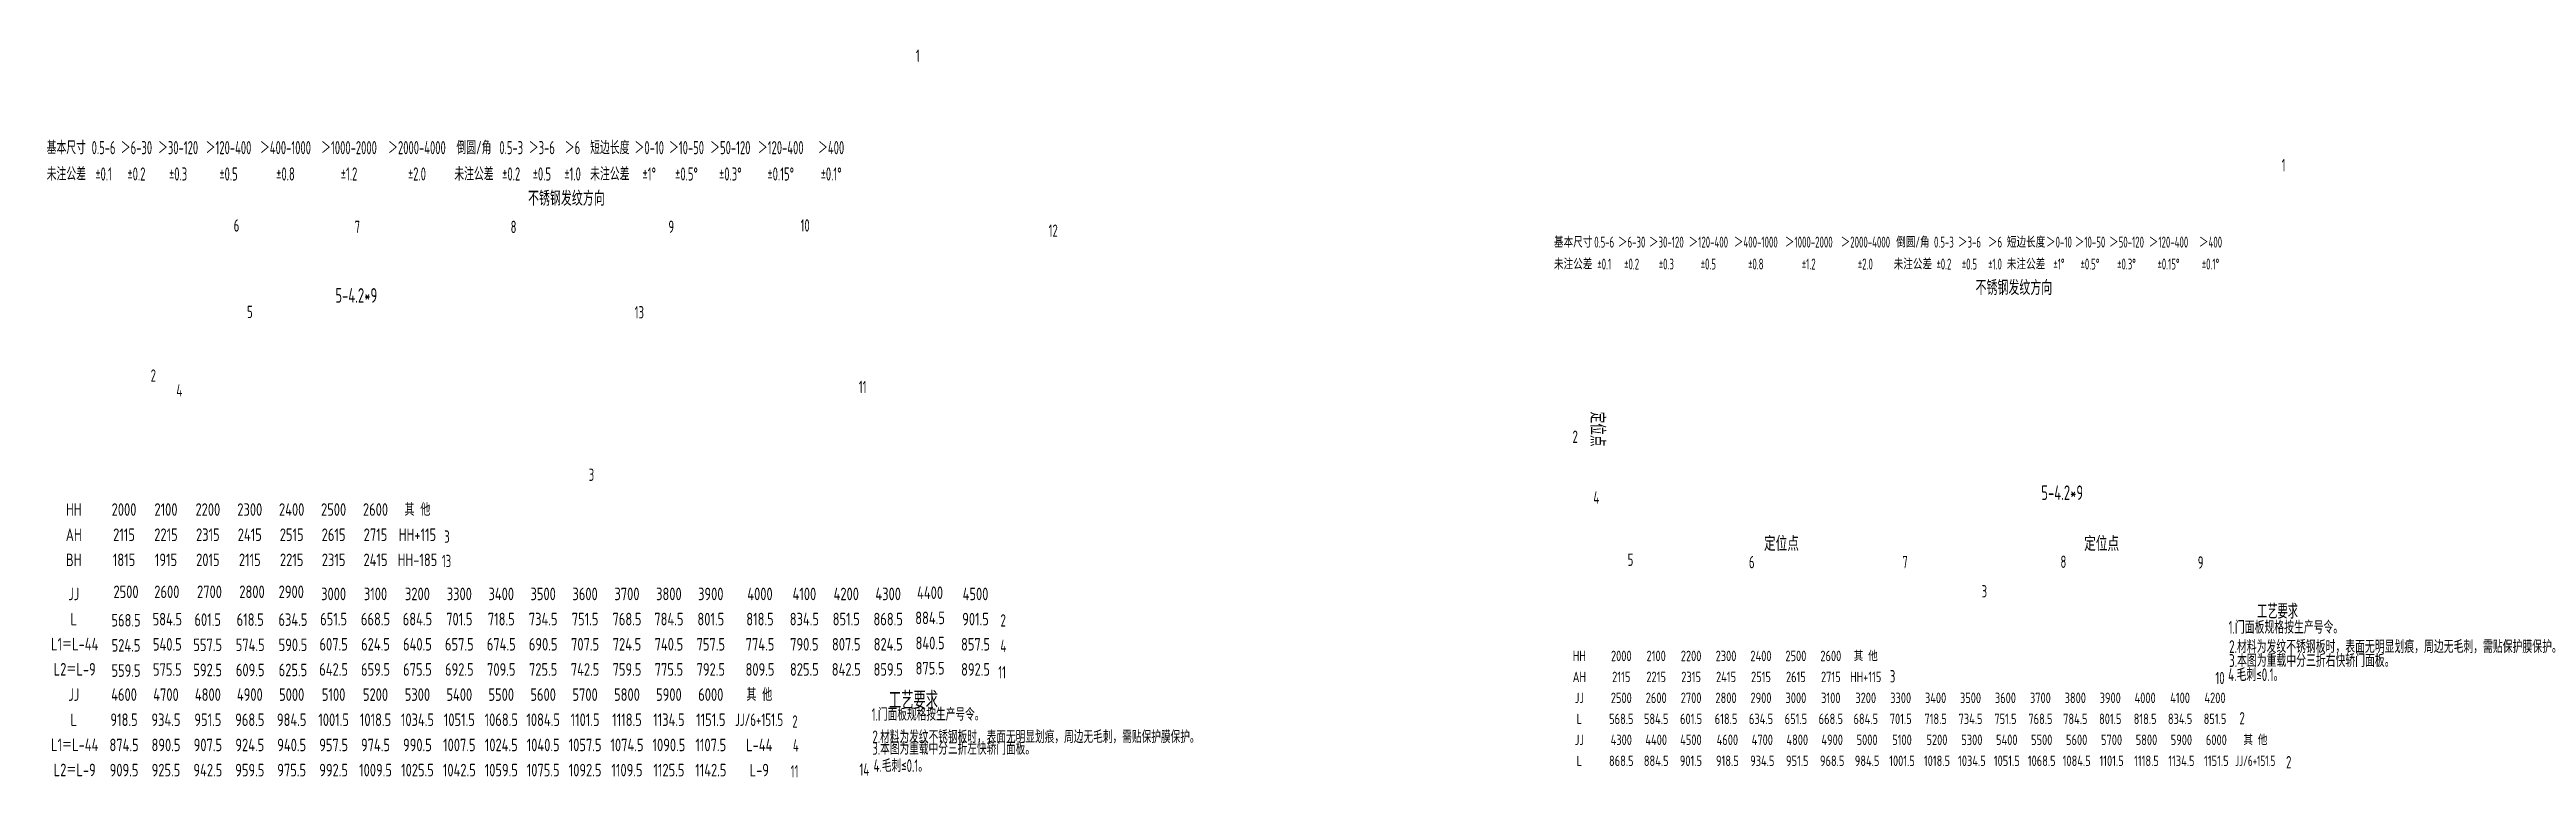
# Model space of a CAD drawing. Header units: inches. Extents: x 14216 to 120088, y -28682 to 23559.
# Drawn here: x 57717 to 58395, y 6666 to 6865 of the extents above; entities that cross this region are included whole.
import ezdxf
from ezdxf.enums import TextEntityAlignment as Align

# ---------------------------------------------------------------- set-up
doc = ezdxf.new("R2010")
doc.units = ezdxf.units.IN
doc.header["$LTSCALE"] = 0.3
doc.header["$MEASUREMENT"] = 0
doc.layers.add('2', color=2, linetype='Continuous')
doc.layers.add('2细实线', color=2, linetype='Continuous')
doc.styles.add('HZ', font='isocp2.shx', dxfattribs={"width": 0.7, "bigfont": 'hztxt.shx'})

msp = doc.modelspace()

# ---------------------------------------------------------------- texts
at = {"layer": '2', "color": 4, "style": 'HZ', "width": 0.7}
for s, height, p in [('1', 3.38, (57954, 6861.69)), ('1', 3.38, (58327.94, 6831.75)), ('6', 3.38, (57767.24, 6815.26)), ('7', 3.38, (57800.35, 6814.86)), ('8', 3.38, (57843.05, 6814.86)), ('9', 3.38, (57886.25, 6814.91)), ('10', 3.375, (57922.43, 6815.26)), ('12', 3.375, (57990.35, 6813.84)), ('5', 3.38, (57770.89, 6791.62)), ('13', 3.375, (57877.02, 6791.51)), ('2', 3.38, (57744.5, 6774.2)), ('4', 3.38, (57751.54, 6770.14)), ('11', 3.375, (57938.39, 6771.08)), ('2', 3.38, (58133.8, 6757.44)), ('3', 3.38, (57864.43, 6747.06)), ('4', 3.38, (58139.51, 6740.82)), ('3', 3.38, (57824.87, 6730.14)), ('13', 3.375, (57824.23, 6723.46)), ('5', 3.38, (58148.9, 6723.81)), ('6', 3.38, (58182.11, 6723.16)), ('7', 3.38, (58224.1, 6723.17)), ('8', 3.38, (58267.4, 6723.25)), ('9', 3.38, (58304.99, 6723.06)), ('3', 3.38, (58245.81, 6715.18)), ('2', 3.38, (57977.19, 6707.21)), ('4', 3.38, (57977.16, 6700.24)), ('11', 3.375, (57976.56, 6693.02)), ('3', 3.38, (58220.69, 6691.91)), ('10', 3.375, (58309.82, 6691.45)), ('2', 3.38, (57920.19, 6679.55)), ('2', 3.38, (58316.41, 6680.44)), ('4', 3.38, (57920.35, 6673)), ('11', 3.375, (57919.73, 6665.93)), ('14', 3.375, (57938.57, 6666.42)), ('2', 3.38, (58329.18, 6668.43))]:
    msp.add_text(s, height=height, dxfattribs=at).set_placement(p)
at = {"layer": '2', "color": 6, "style": 'HZ', "width": 0.75}
for p in [(57847.82, 6822.34), (58244.14, 6797.91)]:
    msp.add_text('不锈钢发纹方向', height=4, dxfattribs=at).set_placement(p)
at = {"layer": '2', "color": 6, "style": 'HZ', "width": 0.8}
msp.add_text('定位点', height=4, rotation=270, dxfattribs=at).set_placement((58140.65, 6761.23), align=Align.MIDDLE_CENTER)
for p in [(58191.01, 6729.89), (58278.67, 6729.87)]:
    msp.add_text('定位点', height=4, dxfattribs=at).set_placement(p, align=Align.MIDDLE_CENTER)
at = {"layer": '2', "color": 6, "char_height": 4, "attachment_point": 5, "style": 'HZ'}
for insert in [(57800.8, 6797.81), (58267.88, 6743.84)]:
    msp.add_mtext('\\A1;5-4.2*9', dxfattribs=dict(at, insert=insert))
at = {"layer": '2细实线', "style": 'HZ'}
for s, height, width, p in [('基本尺寸', 3.6, 0.65, (57721.41, 6838.23)), ('0.5-6', 3.6, 0.65, (57731.61, 6838.23)), ('＞6-30', 3.6, 0.65, (57740.61, 6838.23)), ('＞30-120', 3.6, 0.65, (57752.01, 6838.23)), ('＞120-400', 3.6, 0.65, (57765.81, 6838.23)), ('＞400-1000', 3.6, 0.65, (57781.41, 6838.23)), ('＞1000-2000', 3.6, 0.65, (57798.81, 6838.23)), ('＞2000-4000', 3.6, 0.65, (57817.41, 6838.23)), ('倒圆/角', 3.6, 0.65, (57833.01, 6838.23)), ('0.5-3', 3.6, 0.65, (57843.21, 6838.23)), ('＞3-6', 3.6, 0.65, (57851.61, 6838.23)), ('＞6', 3.6, 0.65, (57860.01, 6838.23)), ('短边长度', 3.6, 0.65, (57870.21, 6838.23)), ('＞0-10', 3.6, 0.65, (57881.01, 6838.23)), ('＞10-50', 3.6, 0.65, (57891.21, 6838.23)), ('＞50-120', 3.6, 0.65, (57903.21, 6838.23)), ('＞120-400', 3.6, 0.65, (57917.01, 6838.23)), ('＞400', 3.6, 0.65, (57930.81, 6838.23)), ('未注公差', 3.6, 0.65, (57721.41, 6831.03)), ('%%p0.1', 3.6, 0.65, (57731.61, 6831.03)), ('%%p0.2', 3.6, 0.65, (57740.61, 6831.03)), ('%%p0.3', 3.6, 0.65, (57752.01, 6831.03)), ('%%p0.5', 3.6, 0.65, (57765.81, 6831.03)), ('%%p0.8', 3.6, 0.65, (57781.41, 6831.03)), ('%%p1.2', 3.6, 0.65, (57798.81, 6831.03)), ('%%p2.0', 3.6, 0.65, (57817.41, 6831.03)), ('未注公差', 3.6, 0.65, (57833.01, 6831.03)), ('%%p0.2', 3.6, 0.65, (57843.21, 6831.03)), ('%%p0.5', 3.6, 0.65, (57851.61, 6831.03)), ('%%p1.0', 3.6, 0.65, (57860.01, 6831.03)), ('未注公差', 3.6, 0.65, (57870.21, 6831.03)), ('%%p1%%d', 3.6, 0.65, (57881.01, 6831.03)), ('%%p0.5%%d', 3.6, 0.65, (57891.21, 6831.03)), ('%%p0.3%%d', 3.6, 0.65, (57903.21, 6831.03)), ('%%p0.15%%d', 3.6, 0.65, (57917.01, 6831.03)), ('%%p0.1%%d', 3.6, 0.65, (57930.81, 6831.03)), ('基本尺寸', 3, 0.65, (58133.98, 6812.39)), ('0.5-6', 3, 0.65, (58142.48, 6812.39)), ('＞6-30', 3, 0.65, (58149.98, 6812.39)), ('＞30-120', 3, 0.65, (58159.48, 6812.39)), ('＞120-400', 3, 0.65, (58170.98, 6812.39)), ('＞400-1000', 3, 0.65, (58183.98, 6812.39)), ('＞1000-2000', 3, 0.65, (58198.48, 6812.39)), ('＞2000-4000', 3, 0.65, (58213.98, 6812.39)), ('倒圆/角', 3, 0.65, (58226.98, 6812.39)), ('0.5-3', 3, 0.65, (58235.48, 6812.39)), ('＞3-6', 3, 0.65, (58242.48, 6812.39)), ('＞6', 3, 0.65, (58249.48, 6812.39)), ('短边长度', 3, 0.65, (58257.98, 6812.39)), ('＞0-10', 3, 0.65, (58266.98, 6812.39)), ('＞10-50', 3, 0.65, (58275.48, 6812.39)), ('＞50-120', 3, 0.65, (58285.48, 6812.39)), ('＞120-400', 3, 0.65, (58296.98, 6812.39)), ('＞400', 3, 0.65, (58308.48, 6812.39)), ('未注公差', 3, 0.65, (58133.98, 6806.39)), ('%%p0.1', 3, 0.65, (58142.48, 6806.39)), ('%%p0.2', 3, 0.65, (58149.98, 6806.39)), ('%%p0.3', 3, 0.65, (58159.48, 6806.39)), ('%%p0.5', 3, 0.65, (58170.98, 6806.39)), ('%%p0.8', 3, 0.65, (58183.98, 6806.39)), ('%%p1.2', 3, 0.65, (58198.48, 6806.39)), ('%%p2.0', 3, 0.65, (58213.98, 6806.39)), ('未注公差', 3, 0.65, (58226.98, 6806.39)), ('%%p0.2', 3, 0.65, (58235.48, 6806.39)), ('%%p0.5', 3, 0.65, (58242.48, 6806.39)), ('%%p1.0', 3, 0.65, (58249.48, 6806.39)), ('未注公差', 3, 0.65, (58257.98, 6806.39)), ('%%p1%%d', 3, 0.65, (58266.98, 6806.39)), ('%%p0.5%%d', 3, 0.65, (58275.48, 6806.39)), ('%%p0.3%%d', 3, 0.65, (58285.48, 6806.39)), ('%%p0.15%%d', 3, 0.65, (58296.98, 6806.39)), ('%%p0.1%%d', 3, 0.65, (58308.48, 6806.39)), ('其 他', 3.442, 0.8, (57817.54, 6739.23)), ('HH', 3.442, 0.8, (57723.44, 6739.23)), ('2000', 3.442, 0.8, (57737.21, 6739.23)), ('2100', 3.442, 0.8, (57748.69, 6739.23)), ('2200', 3.442, 0.8, (57760.16, 6739.23)), ('2300', 3.442, 0.8, (57771.64, 6739.23)), ('2400', 3.442, 0.8, (57783.11, 6739.23)), ('2500', 3.442, 0.8, (57794.59, 6739.23)), ('2600', 3.442, 0.8, (57806.06, 6739.23)), ('AH', 3.442, 0.8, (57723.44, 6732.34)), ('2115', 3.442, 0.8, (57737.21, 6732.34)), ('2215', 3.442, 0.8, (57748.69, 6732.34)), ('2315', 3.442, 0.8, (57760.16, 6732.34)), ('2415', 3.442, 0.8, (57771.64, 6732.34)), ('2515', 3.442, 0.8, (57783.11, 6732.34)), ('2615', 3.442, 0.8, (57794.59, 6732.34)), ('2715', 3.442, 0.8, (57806.06, 6732.34)), ('HH+115', 3.442, 0.8, (57817.54, 6732.34)), ('BH', 3.442, 0.8, (57723.44, 6725.46)), ('1815', 3.442, 0.8, (57737.21, 6725.46)), ('1915', 3.442, 0.8, (57748.69, 6725.46)), ('2015', 3.442, 0.8, (57760.16, 6725.46)), ('2115', 3.442, 0.8, (57771.64, 6725.46)), ('2215', 3.442, 0.8, (57783.11, 6725.46)), ('2315', 3.442, 0.8, (57794.59, 6725.46)), ('2415', 3.442, 0.8, (57806.06, 6725.46)), ('HH-185', 3.442, 0.8, (57817.54, 6725.46)), ('JJ', 3.442, 0.8, (57723.44, 6716.14)), ('2500', 3.442, 0.8, (57737.75, 6716.72)), ('2600', 3.442, 0.8, (57748.93, 6716.72)), ('2700', 3.442, 0.8, (57760.6, 6716.72)), ('2800', 3.442, 0.8, (57772.25, 6716.72)), ('2900', 3.442, 0.8, (57783, 6716.72)), ('3000', 3.442, 0.8, (57794.59, 6716.14)), ('3100', 3.442, 0.8, (57806.06, 6716.14)), ('3200', 3.442, 0.8, (57817.54, 6716.14)), ('3300', 3.442, 0.8, (57829.01, 6716.14)), ('3400', 3.442, 0.8, (57840.49, 6716.14)), ('3500', 3.442, 0.8, (57851.96, 6716.14)), ('3600', 3.442, 0.8, (57863.44, 6716.14)), ('3700', 3.442, 0.8, (57874.91, 6716.14)), ('3800', 3.442, 0.8, (57886.39, 6716.14)), ('3900', 3.442, 0.8, (57897.86, 6716.14)), ('4000', 3.442, 0.8, (57911.33, 6716.14)), ('4100', 3.442, 0.8, (57923.48, 6716.14)), ('4200', 3.442, 0.8, (57934.95, 6716.14)), ('4300', 3.442, 0.8, (57946.43, 6716.14)), ('4400', 3.442, 0.8, (57957.9, 6716.48)), ('4500', 3.442, 0.8, (57970.34, 6716.14)), ('L', 3.44, 0.8, (57723.44, 6709.26)), ('568.5', 3.442, 0.8, (57737.75, 6708.95)), ('584.5', 3.442, 0.8, (57749.06, 6709.23)), ('601.5', 3.442, 0.8, (57760.11, 6709.11)), ('618.5', 3.442, 0.8, (57771.75, 6709.11)), ('634.5', 3.442, 0.8, (57783.45, 6709.11)), ('651.5', 3.442, 0.8, (57794.59, 6709.26)), ('668.5', 3.442, 0.8, (57806.06, 6709.26)), ('684.5', 3.442, 0.8, (57817.54, 6709.26)), ('701.5', 3.442, 0.8, (57829.01, 6709.26)), ('718.5', 3.442, 0.8, (57840.49, 6709.26)), ('734.5', 3.442, 0.8, (57851.96, 6709.26)), ('751.5', 3.442, 0.8, (57863.44, 6709.26)), ('768.5', 3.442, 0.8, (57874.91, 6709.26)), ('784.5', 3.442, 0.8, (57886.39, 6709.26)), ('801.5', 3.442, 0.8, (57897.86, 6709.26)), ('818.5', 3.442, 0.8, (57911.33, 6709.26)), ('834.5', 3.442, 0.8, (57923.48, 6709.26)), ('851.5', 3.442, 0.8, (57934.95, 6709.26)), ('868.5', 3.442, 0.8, (57946.43, 6709.26)), ('884.5', 3.442, 0.8, (57957.9, 6709.59)), ('901.5', 3.442, 0.8, (57970.34, 6709.26)), ('L1＝L-44', 3.442, 0.8, (57723.7, 6702.42)), ('524.5', 3.442, 0.8, (57737.75, 6702.07)), ('540.5', 3.442, 0.8, (57749.06, 6702.35)), ('557.5', 3.442, 0.8, (57760.11, 6702.22)), ('574.5', 3.442, 0.8, (57771.75, 6702.22)), ('590.5', 3.442, 0.8, (57783.45, 6702.22)), ('607.5', 3.442, 0.8, (57794.59, 6702.37)), ('624.5', 3.442, 0.8, (57806.06, 6702.37)), ('640.5', 3.442, 0.8, (57817.54, 6702.37)), ('657.5', 3.442, 0.8, (57829.01, 6702.37)), ('674.5', 3.442, 0.8, (57840.49, 6702.37)), ('690.5', 3.442, 0.8, (57851.96, 6702.37)), ('707.5', 3.442, 0.8, (57863.44, 6702.37)), ('724.5', 3.442, 0.8, (57874.91, 6702.37)), ('740.5', 3.442, 0.8, (57886.39, 6702.37)), ('757.5', 3.442, 0.8, (57897.86, 6702.37)), ('774.5', 3.442, 0.8, (57911.33, 6702.37)), ('790.5', 3.442, 0.8, (57923.48, 6702.37)), ('807.5', 3.442, 0.8, (57934.95, 6702.37)), ('824.5', 3.442, 0.8, (57946.43, 6702.37)), ('840.5', 3.442, 0.8, (57957.9, 6702.71)), ('857.5', 3.442, 0.8, (57970.34, 6702.37)), ('HH', 2.869, 0.8, (58135.67, 6699.18)), ('2000', 2.869, 0.8, (58147.15, 6699.18)), ('2100', 2.869, 0.8, (58156.71, 6699.18)), ('2200', 2.869, 0.8, (58166.27, 6699.18)), ('2300', 2.869, 0.8, (58175.83, 6699.18)), ('2400', 2.869, 0.8, (58185.4, 6699.18)), ('2500', 2.869, 0.8, (58194.96, 6699.18)), ('2600', 2.869, 0.8, (58204.52, 6699.18)), ('其 他', 2.869, 0.8, (58214.08, 6699.18)), ('L2＝L-9', 3.442, 0.8, (57723.7, 6695.53)), ('559.5', 3.442, 0.8, (57737.75, 6695.18)), ('575.5', 3.442, 0.8, (57749.06, 6695.46)), ('592.5', 3.442, 0.8, (57760.11, 6695.34)), ('609.5', 3.442, 0.8, (57771.75, 6695.34)), ('625.5', 3.442, 0.8, (57783.45, 6695.34)), ('642.5', 3.442, 0.8, (57794.59, 6695.49)), ('659.5', 3.442, 0.8, (57806.06, 6695.49)), ('675.5', 3.442, 0.8, (57817.54, 6695.49)), ('692.5', 3.442, 0.8, (57829.01, 6695.49)), ('709.5', 3.442, 0.8, (57840.49, 6695.49)), ('725.5', 3.442, 0.8, (57851.96, 6695.49)), ('742.5', 3.442, 0.8, (57863.44, 6695.49)), ('759.5', 3.442, 0.8, (57874.91, 6695.49)), ('775.5', 3.442, 0.8, (57886.39, 6695.49)), ('792.5', 3.442, 0.8, (57897.86, 6695.49)), ('809.5', 3.442, 0.8, (57911.33, 6695.49)), ('825.5', 3.442, 0.8, (57923.48, 6695.49)), ('842.5', 3.442, 0.8, (57934.95, 6695.49)), ('859.5', 3.442, 0.8, (57946.43, 6695.49)), ('875.5', 3.442, 0.8, (57957.9, 6695.82)), ('892.5', 3.442, 0.8, (57970.34, 6695.49)), ('AH', 2.869, 0.8, (58135.67, 6693.44)), ('2115', 2.869, 0.8, (58147.15, 6693.44)), ('2215', 2.869, 0.8, (58156.71, 6693.44)), ('2315', 2.869, 0.8, (58166.27, 6693.44)), ('2415', 2.869, 0.8, (58175.83, 6693.44)), ('2515', 2.869, 0.8, (58185.4, 6693.44)), ('2615', 2.869, 0.8, (58194.96, 6693.44)), ('2715', 2.869, 0.8, (58204.52, 6693.44)), ('HH+115', 2.869, 0.8, (58214.08, 6693.44)), ('JJ', 3.442, 0.8, (57723.44, 6688.6)), ('4600', 3.442, 0.8, (57737.21, 6688.6)), ('4700', 3.442, 0.8, (57748.69, 6688.6)), ('4800', 3.442, 0.8, (57760.16, 6688.6)), ('4900', 3.442, 0.8, (57771.64, 6688.6)), ('5000', 3.442, 0.8, (57783.11, 6688.6)), ('5100', 3.442, 0.8, (57794.59, 6688.6)), ('5200', 3.442, 0.8, (57806.06, 6688.6)), ('5300', 3.442, 0.8, (57817.54, 6688.6)), ('5400', 3.442, 0.8, (57829.01, 6688.6)), ('5500', 3.442, 0.8, (57840.49, 6688.6)), ('5600', 3.442, 0.8, (57851.96, 6688.6)), ('5700', 3.442, 0.8, (57863.44, 6688.6)), ('5800', 3.442, 0.8, (57874.91, 6688.6)), ('5900', 3.442, 0.8, (57886.39, 6688.6)), ('6000', 3.442, 0.8, (57897.86, 6688.6)), ('其 他', 3.442, 0.8, (57911.14, 6688.6)), ('JJ', 2.869, 0.8, (58135.67, 6687.7)), ('2500', 2.869, 0.8, (58147.15, 6687.7)), ('2600', 2.869, 0.8, (58156.71, 6687.7)), ('2700', 2.869, 0.8, (58166.27, 6687.7)), ('2800', 2.869, 0.8, (58175.83, 6687.7)), ('2900', 2.869, 0.8, (58185.4, 6687.7)), ('3000', 2.869, 0.8, (58194.96, 6687.7)), ('3100', 2.869, 0.8, (58204.52, 6687.7)), ('3200', 2.869, 0.8, (58214.08, 6687.7)), ('3300', 2.869, 0.8, (58223.65, 6687.7)), ('3400', 2.869, 0.8, (58233.21, 6687.7)), ('3500', 2.869, 0.8, (58242.77, 6687.7)), ('3600', 2.869, 0.8, (58252.33, 6687.7)), ('3700', 2.869, 0.8, (58261.9, 6687.7)), ('3800', 2.869, 0.8, (58271.46, 6687.7)), ('3900', 2.869, 0.8, (58281.02, 6687.7)), ('4000', 2.869, 0.8, (58290.58, 6687.7)), ('4100', 2.869, 0.8, (58300.15, 6687.7)), ('4200', 2.869, 0.8, (58309.71, 6687.7)), ('L', 3.44, 0.8, (57723.44, 6681.72)), ('918.5', 3.442, 0.8, (57737.21, 6681.72)), ('934.5', 3.442, 0.8, (57748.69, 6681.72)), ('951.5', 3.442, 0.8, (57760.16, 6681.72)), ('968.5', 3.442, 0.8, (57771.64, 6681.72)), ('984.5', 3.442, 0.8, (57783.11, 6681.72)), ('1001.5', 3.442, 0.8, (57794.59, 6681.72)), ('1018.5', 3.442, 0.8, (57806.06, 6681.72)), ('1034.5', 3.442, 0.8, (57817.54, 6681.72)), ('1051.5', 3.442, 0.8, (57829.01, 6681.72)), ('1068.5', 3.442, 0.8, (57840.49, 6681.72)), ('1084.5', 3.442, 0.8, (57851.96, 6681.72)), ('1101.5', 3.442, 0.8, (57863.44, 6681.72)), ('1118.5', 3.442, 0.8, (57874.91, 6681.72)), ('1134.5', 3.442, 0.8, (57886.39, 6681.72)), ('1151.5', 3.442, 0.8, (57897.86, 6681.72)), ('JJ/6+151.5', 3.442, 0.7, (57911.08, 6681.72)), ('L', 2.87, 0.8, (58135.67, 6681.96)), ('568.5', 2.869, 0.8, (58147.15, 6681.96)), ('584.5', 2.869, 0.8, (58156.71, 6681.96)), ('601.5', 2.869, 0.8, (58166.27, 6681.96)), ('618.5', 2.869, 0.8, (58175.83, 6681.96)), ('634.5', 2.869, 0.8, (58185.4, 6681.96)), ('651.5', 2.869, 0.8, (58194.96, 6681.96)), ('668.5', 2.869, 0.8, (58204.52, 6681.96)), ('684.5', 2.869, 0.8, (58214.08, 6681.96)), ('701.5', 2.869, 0.8, (58223.65, 6681.96)), ('718.5', 2.869, 0.8, (58233.21, 6681.96)), ('734.5', 2.869, 0.8, (58242.77, 6681.96)), ('751.5', 2.869, 0.8, (58252.33, 6681.96)), ('768.5', 2.869, 0.8, (58261.9, 6681.96)), ('784.5', 2.869, 0.8, (58271.46, 6681.96)), ('801.5', 2.869, 0.8, (58281.02, 6681.96)), ('818.5', 2.869, 0.8, (58290.58, 6681.96)), ('834.5', 2.869, 0.8, (58300.15, 6681.96)), ('851.5', 2.869, 0.8, (58309.71, 6681.96)), ('L1＝L-44', 3.442, 0.8, (57723.7, 6674.88)), ('874.5', 3.442, 0.8, (57737.21, 6674.83)), ('890.5', 3.442, 0.8, (57748.69, 6674.83)), ('907.5', 3.442, 0.8, (57760.16, 6674.83)), ('924.5', 3.442, 0.8, (57771.64, 6674.83)), ('940.5', 3.442, 0.8, (57783.11, 6674.83)), ('957.5', 3.442, 0.8, (57794.59, 6674.83)), ('974.5', 3.442, 0.8, (57806.06, 6674.83)), ('990.5', 3.442, 0.8, (57817.54, 6674.83)), ('1007.5', 3.442, 0.8, (57829.01, 6674.83)), ('1024.5', 3.442, 0.8, (57840.49, 6674.83)), ('1040.5', 3.442, 0.8, (57851.96, 6674.83)), ('1057.5', 3.442, 0.8, (57863.44, 6674.83)), ('1074.5', 3.442, 0.8, (57874.91, 6674.83)), ('1090.5', 3.442, 0.8, (57886.39, 6674.83)), ('1107.5', 3.442, 0.8, (57897.86, 6674.83)), ('L-44', 3.442, 0.8, (57911.14, 6674.83)), ('JJ', 2.869, 0.8, (58135.67, 6676.23)), ('4300', 2.869, 0.8, (58147.15, 6676.23)), ('4400', 2.869, 0.8, (58156.71, 6676.23)), ('4500', 2.869, 0.8, (58166.21, 6676.23)), ('4600', 2.869, 0.8, (58176.2, 6676.23)), ('4700', 2.869, 0.8, (58185.76, 6676.23)), ('4800', 2.869, 0.8, (58195.33, 6676.23)), ('4900', 2.869, 0.8, (58204.89, 6676.23)), ('5000', 2.869, 0.8, (58214.45, 6676.23)), ('5100', 2.869, 0.8, (58224.01, 6676.23)), ('5200', 2.869, 0.8, (58233.58, 6676.23)), ('5300', 2.869, 0.8, (58243.14, 6676.23)), ('5400', 2.869, 0.8, (58252.7, 6676.23)), ('5500', 2.869, 0.8, (58262.26, 6676.23)), ('5600', 2.869, 0.8, (58271.83, 6676.23)), ('5700', 2.869, 0.8, (58281.39, 6676.23)), ('5800', 2.869, 0.8, (58290.95, 6676.23)), ('5900', 2.869, 0.8, (58300.51, 6676.23)), ('6000', 2.869, 0.8, (58310.08, 6676.23)), ('其 他', 2.869, 0.8, (58320.77, 6676.23)), ('L2＝L-9', 3.442, 0.8, (57723.7, 6667.99)), ('909.5', 3.442, 0.8, (57737.21, 6667.95)), ('925.5', 3.442, 0.8, (57748.69, 6667.95)), ('942.5', 3.442, 0.8, (57760.16, 6667.95)), ('959.5', 3.442, 0.8, (57771.64, 6667.95)), ('975.5', 3.442, 0.8, (57783.11, 6667.95)), ('992.5', 3.442, 0.8, (57794.59, 6667.95)), ('1009.5', 3.442, 0.8, (57806.06, 6667.95)), ('1025.5', 3.442, 0.8, (57817.54, 6667.95)), ('1042.5', 3.442, 0.8, (57829.01, 6667.95)), ('1059.5', 3.442, 0.8, (57840.49, 6667.95)), ('1075.5', 3.442, 0.8, (57851.96, 6667.95)), ('1092.5', 3.442, 0.8, (57863.44, 6667.95)), ('1109.5', 3.442, 0.8, (57874.91, 6667.95)), ('1125.5', 3.442, 0.8, (57886.39, 6667.95)), ('1142.5', 3.442, 0.8, (57897.86, 6667.95)), ('L-9', 3.442, 0.8, (57911.14, 6667.95)), ('L', 2.87, 0.8, (58135.67, 6670.49)), ('868.5', 2.869, 0.8, (58147.15, 6670.49)), ('884.5', 2.869, 0.8, (58156.71, 6670.49)), ('901.5', 2.869, 0.8, (58166.21, 6670.49)), ('918.5', 2.869, 0.8, (58176.2, 6670.49)), ('934.5', 2.869, 0.8, (58185.76, 6670.49)), ('951.5', 2.869, 0.8, (58195.33, 6670.49)), ('968.5', 2.869, 0.8, (58204.89, 6670.49)), ('984.5', 2.869, 0.8, (58214.45, 6670.49)), ('1001.5', 2.869, 0.8, (58224.01, 6670.49)), ('1018.5', 2.869, 0.8, (58233.58, 6670.49)), ('1034.5', 2.869, 0.8, (58243.14, 6670.49)), ('1051.5', 2.869, 0.8, (58252.7, 6670.49)), ('1068.5', 2.869, 0.8, (58262.26, 6670.49)), ('1084.5', 2.869, 0.8, (58271.83, 6670.49)), ('1101.5', 2.869, 0.8, (58281.39, 6670.49)), ('1118.5', 2.869, 0.8, (58290.95, 6670.49)), ('1134.5', 2.869, 0.8, (58300.51, 6670.49)), ('1151.5', 2.869, 0.8, (58310.08, 6670.49)), ('JJ/6+151.5', 2.869, 0.7, (58320.72, 6670.49))]:
    msp.add_text(s, height=height, dxfattribs=dict(at, width=width)).set_placement(p, align=Align.MIDDLE_CENTER)
at = {"layer": '2细实线', "color": 6, "style": 'HZ', "width": 0.7}
for s, height, p in [('1.门面板规格按生产号令。', 3.5, (58313.41, 6704.22)), ('4.毛刺≤0.1。', 3.5, (58313.31, 6691.24)), ('3.本图为重载中分三折右快轿门面板。', 3.5, (58313.56, 6695.11)), ('1.门面板规格按生产号令。', 3.4425, (57941.9, 6680.43)), ('3.本图为重载中分三折左快轿门面板。', 3.4425, (57942.07, 6671.12)), ('4.毛刺≤0.1。', 3.442, (57942.43, 6666.42))]:
    msp.add_text(s, height=height, dxfattribs=at).set_placement(p, align=Align.BOTTOM_LEFT)
at = {"layer": '2细实线', "color": 3, "style": 'HZ', "width": 0.7}
for height, p in [(4, (58321.23, 6709.37)), (4.8, (57946.62, 6684.65))]:
    msp.add_text('工艺要求', height=height, dxfattribs=at).set_placement(p)
at = {"layer": '2细实线', "color": 6, "style": 'HZ', "width": 0.7}
for height, p in [(3.5, (58313.58, 6699.98)), (3.4425, (57942.11, 6675.34))]:
    msp.add_text('2.材料为发纹不锈钢板时，表面无明显划痕，周边无毛刺，需贴保护膜保护。', height=height, dxfattribs=at).set_placement(p)

doc.saveas('drawing.dxf')
